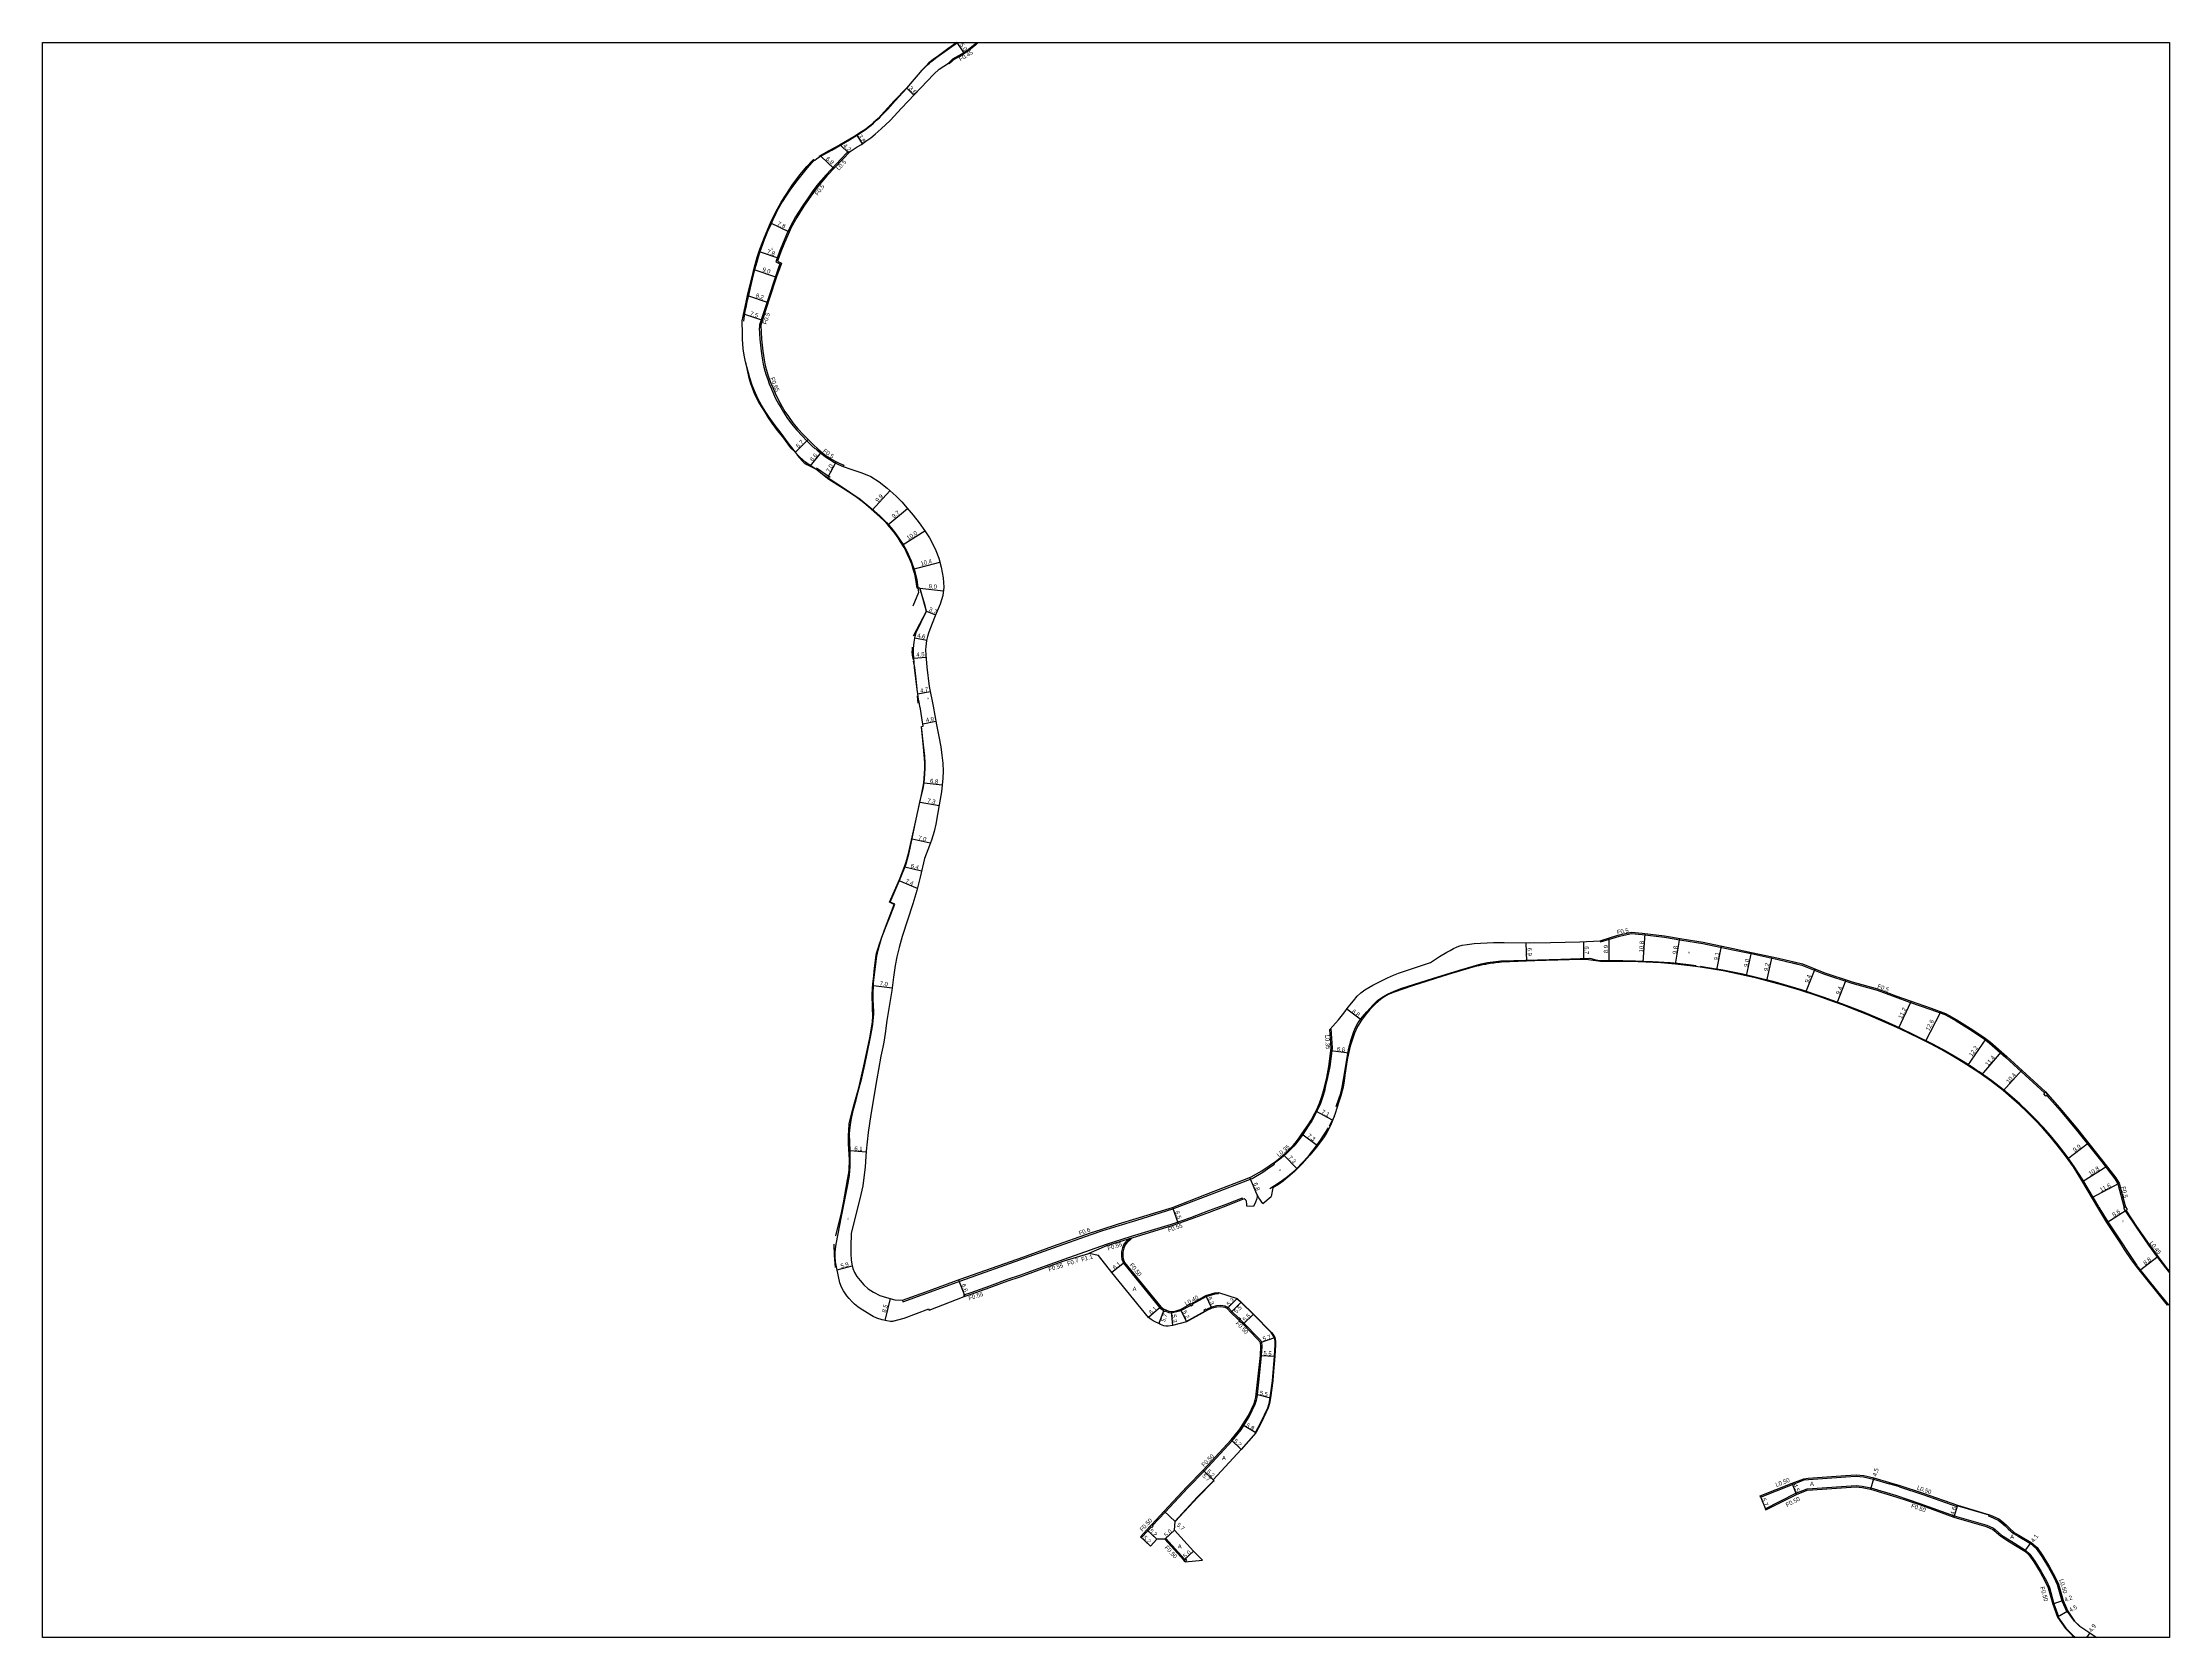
# Model space of a CAD drawing. Header units: metres. Extents: x -24000 to -21600, y -108000 to -105000.
# Drawn here: x -24000 to -23200, y -105600 to -105000 of the extents above; entities that cross this region are included whole.
import ezdxf

# ---------------------------------------------------------------- set-up
doc = ezdxf.new("R2010")
doc.units = ezdxf.units.M
doc.header["$LTSCALE"] = 2.5
for name, color, linetype in [('側溝・桝', 7, 'Continuous'), ('図郭', 7, 'Continuous'), ('幅員', 7, 'Continuous'), ('歩道・分離帯・安全施設', 7, 'Continuous'), ('舗装', 7, 'Continuous'), ('道路', 7, 'Continuous')]:
    doc.layers.add(name, color=color, linetype=linetype)
doc.styles.get("Standard").update_dxf_attribs({"font": ''})
doc.styles.add('YOKO_DECO', font='')
doc.styles.get('Standard').set_extended_font_data('@MS PGothic')
doc.styles.get('YOKO_DECO').set_extended_font_data('MS PGothic')

msp = doc.modelspace()

# ---------------------------------------------------------------- linework, layer by layer
at = {"layer": '側溝・桝'}
for points in [[(-23659.26, -105007.74), (-23658.03, -105006.49), (-23657.55, -105006.18), (-23654.19, -105004.19), (-23651.84, -105002.66), (-23649.25, -105000.53), (-23648.74, -105000)], [(-23696.25, -105040.94), (-23697.49, -105041.54), (-23705.33, -105049.85), (-23707.09, -105051.86)], [(-23706.72, -105052.18), (-23707.09, -105051.86), (-23707.39, -105052.19), (-23708.77, -105053.8), (-23710.46, -105056.15), (-23712.08, -105058.41), (-23714.08, -105061.32), (-23716.73, -105065.59), (-23718.8, -105069.38), (-23720.05, -105071.99), (-23721.43, -105075.17), (-23722.78, -105078.6), (-23724.13, -105082.53), (-23722.68, -105083.22), (-23723.34, -105084.99), (-23724.37, -105087.99), (-23727.13, -105096.43), (-23730.34, -105106.22), (-23730.28, -105107.33), (-23730.4, -105107.34), (-23730.19, -105111.58), (-23729.71, -105116.13), (-23729.49, -105117.83), (-23729.2, -105119.53), (-23728.95, -105120.95), (-23728.69, -105122.09), (-23728.33, -105123.48), (-23727.83, -105125.15), (-23727.25, -105126.76), (-23726.64, -105128.37), (-23725.95, -105130.03), (-23725.03, -105132.15), (-23724.25, -105133.86), (-23723.27, -105135.69), (-23722.36, -105137.36), (-23721.3, -105139.11), (-23720, -105141.07), (-23718.29, -105143.39), (-23716.34, -105145.77), (-23714.27, -105147.99), (-23712.37, -105149.95), (-23710.65, -105151.68), (-23709.41, -105152.83), (-23709.32, -105152.75), (-23708.64, -105153.38), (-23706.94, -105154.77), (-23705.5, -105155.85), (-23703.89, -105156.92), (-23702.39, -105157.8), (-23700.61, -105158.72), (-23698.81, -105159.52)], [(-23414.09, -105337.88), (-23413.95, -105338.34), (-23409.7, -105337.03), (-23406.8, -105336.15), (-23402.33, -105335.21), (-23398.37, -105335.49), (-23389.97, -105336.56), (-23383.38, -105337.62), (-23375.5, -105338.97), (-23364.21, -105341.34), (-23357.37, -105342.75), (-23347.14, -105344.92), (-23338.22, -105347.03), (-23330.1, -105350.3), (-23319.45, -105353.81), (-23309.91, -105356.49), (-23303.12, -105359.05), (-23297.76, -105361.01), (-23289.81, -105363.75), (-23284.44, -105365.68), (-23283.05, -105366.46), (-23280.19, -105368.07), (-23274.17, -105371.81), (-23269.56, -105374.95), (-23267.63, -105376.4), (-23261.51, -105381.77), (-23247.02, -105395.13), (-23246.93, -105395.22)], [(-23515.44, -105370.97), (-23514.97, -105378.29), (-23515.87, -105385.25), (-23516.64, -105389.4), (-23517.38, -105392.53), (-23517.87, -105394.45), (-23518.46, -105396.55), (-23519.36, -105399.15), (-23520.42, -105401.51), (-23521.72, -105404.01), (-23522.57, -105405.59), (-23523.68, -105407.31), (-23526.02, -105410.76), (-23527.03, -105412.22), (-23528.04, -105413.62), (-23529.32, -105415.16), (-23530.55, -105416.49), (-23532.07, -105417.92), (-23534.17, -105419.7), (-23536.1, -105421.24), (-23536.79, -105421.72)], [(-23246.18, -105396.06), (-23240.98, -105401.9), (-23234.95, -105409.1), (-23225.4, -105421.07), (-23220.58, -105427.45), (-23219.36, -105429.32), (-23217.02, -105438.38)], [(-23676.59, -105473.14), (-23676.38, -105473.71), (-23654.64, -105465.85), (-23630.71, -105457.35), (-23619.75, -105453.42), (-23605.57, -105448.42), (-23601.62, -105447.05), (-23595.1, -105445.01), (-23588.46, -105442.99), (-23574.85, -105438.78), (-23559.12, -105432.67), (-23546.66, -105427.97), (-23545.07, -105427.29), (-23541.05, -105424.93), (-23538.32, -105423.13), (-23536.63, -105421.96), (-23536.97, -105421.47)], [(-23548.54, -105435.23), (-23548.74, -105434.7), (-23554.49, -105436.97), (-23561.45, -105439.55), (-23568.26, -105442.08), (-23575.46, -105444.62), (-23590.53, -105449.22), (-23600, -105452.11), (-23615.9, -105457.79), (-23622.93, -105460.28), (-23632.52, -105463.77), (-23637.14, -105465.33), (-23643.88, -105467.82), (-23650.86, -105470.29), (-23653.55, -105471.22), (-23653.36, -105471.76)], [(-23216.62, -105439.5), (-23212.58, -105445.62), (-23207.9, -105452.41), (-23204.82, -105456.6), (-23201.53, -105460.92), (-23200, -105462.86)], [(-23590.27, -105449.73), (-23590.36, -105449.76), (-23599.83, -105452.65), (-23606.41, -105455.6)], [(-23591.17, -105450.07), (-23592.23, -105450.89), (-23592.54, -105451.19), (-23593.25, -105452.06), (-23593.75, -105453.45), (-23594.18, -105454.97), (-23594.21, -105455.22), (-23594.22, -105456.55), (-23594.01, -105457.66), (-23593.46, -105459.13), (-23579.76, -105475.96), (-23578.49, -105476.89), (-23578.36, -105476.97), (-23578.31, -105476.99)], [(-23591.17, -105450.07), (-23590.87, -105450.47)], [(-23567.59, -105474.67), (-23562.33, -105471.79), (-23558.98, -105470.78), (-23557.63, -105470.61)], [(-23557.63, -105470.61), (-23557.67, -105470.21)], [(-23577.62, -105477.24), (-23576.41, -105477.69), (-23575.66, -105477.87), (-23575.46, -105477.88), (-23571.84, -105477.04), (-23568.21, -105475.09)], [(-23550.18, -105479.78), (-23552.71, -105477.36), (-23554.08, -105475.83), (-23554.98, -105475.45), (-23555.23, -105475.38), (-23556.77, -105475.1), (-23556.85, -105475.1), (-23558.39, -105475.19), (-23558.46, -105475.2), (-23560.28, -105475.69), (-23560.35, -105475.72), (-23562.25, -105476.61)], [(-23582.45, -105557.9), (-23577.76, -105552.88), (-23569.23, -105543.7), (-23563.11, -105537.45), (-23552.55, -105526.03), (-23549.22, -105521.92), (-23548.2, -105520.32), (-23545.99, -105516.77), (-23543.86, -105512.2), (-23543.42, -105510.72), (-23543.18, -105509.77), (-23542.96, -105508.6), (-23542.41, -105502.86), (-23541.46, -105493.94), (-23541.28, -105490.54), (-23541.4, -105488.84), (-23542.61, -105487.41), (-23548.04, -105481.84), (-23549.64, -105480.31)], [(-23353.78, -105547.2), (-23341.74, -105542.46), (-23337.43, -105540.76)], [(-23337.43, -105540.76), (-23335.78, -105540.53)], [(-23336.33, -105544.09), (-23334.26, -105543.93)], [(-23335.78, -105540.53), (-23321.78, -105539.57), (-23317.79, -105539.33), (-23315.03, -105539.57), (-23311.29, -105540.4), (-23305.41, -105542.15)], [(-23334.26, -105543.93), (-23321.6, -105543.07), (-23317.84, -105542.84), (-23315.56, -105543.03), (-23312.32, -105543.75), (-23302.73, -105546.59), (-23293.87, -105549.55), (-23280.92, -105554.22), (-23268.72, -105557.73), (-23266.19, -105558.91), (-23265.58, -105559.33), (-23263.14, -105561.46), (-23260.9, -105562.94), (-23258.23, -105564.58), (-23254.11, -105567.15), (-23252.47, -105568.61), (-23250.6, -105571.25), (-23248.21, -105575.22), (-23246.27, -105578.73), (-23245.13, -105581.17), (-23243.44, -105587.32), (-23241.7, -105592.08), (-23242.01, -105592.25), (-23242.15, -105592.32)], [(-23301.56, -105543.29), (-23305.41, -105542.15)], [(-23301.56, -105543.29), (-23292.75, -105546.23), (-23279.92, -105550.76)], [(-23353.78, -105547.2), (-23353.96, -105546.74)], [(-23352.05, -105551.57), (-23340.48, -105545.72), (-23336.33, -105544.09)], [(-23352.05, -105551.57), (-23351.87, -105552.04)], [(-23279.92, -105550.76), (-23279.81, -105550.43), (-23279.76, -105550.29)], [(-23586.66, -105562.43), (-23584.27, -105559.86), (-23582.96, -105558.45)], [(-23267.89, -105554.33), (-23267.79, -105553.99), (-23267.74, -105553.85)], [(-23267.89, -105554.33), (-23267.48, -105554.45), (-23264.45, -105555.86), (-23263.37, -105556.6), (-23261.82, -105558.05)], [(-23261.82, -105558.05), (-23260.67, -105559.11), (-23258.71, -105560.91), (-23256.85, -105561.95), (-23252.25, -105564.68), (-23250.14, -105566.53), (-23248.01, -105569.55), (-23245.53, -105573.67), (-23243.51, -105577.32), (-23242.23, -105580.08), (-23240.44, -105586.22), (-23238.65, -105590.38), (-23238.34, -105590.21), (-23238.21, -105590.14)], [(-23587.03, -105562.09), (-23586.66, -105562.43)], [(-23577.47, -105562.72), (-23577.83, -105563.07)], [(-23570.35, -105570.63), (-23570.35, -105570.63), (-23577.47, -105562.72)]]:
    msp.add_lwpolyline(points, dxfattribs=at)
for points in [[(-23245.82, -105395.74), (-23246.5, -105396.34), (-23247.25, -105395.5), (-23246.57, -105394.9)], [(-23215.78, -105438.95), (-23216.41, -105437.98), (-23217.26, -105438.53), (-23216.62, -105439.5)], [(-23578.15, -105476.51), (-23577.46, -105476.77), (-23577.62, -105477.24), (-23577.7, -105477.47), (-23578.39, -105477.22), (-23578.31, -105476.99)], [(-23568.43, -105474.64), (-23567.76, -105474.31), (-23567.59, -105474.67), (-23567.43, -105474.99), (-23568.1, -105475.31), (-23568.21, -105475.09)], [(-23563.03, -105476.71), (-23562.36, -105476.39), (-23562.25, -105476.61), (-23562.04, -105477.06), (-23562.71, -105477.39)], [(-23550.01, -105479.61), (-23549.47, -105480.12), (-23549.64, -105480.31), (-23549.99, -105480.67), (-23550.53, -105480.15), (-23550.18, -105479.78)], [(-23582.82, -105557.56), (-23582.45, -105557.9), (-23582.27, -105558.07), (-23582.78, -105558.62), (-23582.96, -105558.45), (-23583.33, -105558.11)], [(-23570.16, -105570.46), (-23569.66, -105571.03), (-23570.23, -105571.52), (-23570.72, -105570.96), (-23570.35, -105570.63)]]:
    msp.add_lwpolyline(points, close=True, dxfattribs=at)
at = {"layer": '図郭'}
msp.add_lwpolyline([(-24000, -105000), (-23200, -105000), (-23200, -105600), (-24000, -105600)], close=True, dxfattribs=at)
at = {"layer": '幅員'}
for points in [[(-23656.07, -105000), (-23653.35, -105004.17)], [(-23674.88, -105017.23), (-23672.24, -105019.75)], [(-23699.88, -105038.62), (-23696.8, -105041.53)], [(-23693.72, -105034.88), (-23691.71, -105038.12)], [(-23707.28, -105042.74), (-23702.34, -105047.4)], [(-23726.21, -105067.88), (-23719.16, -105071.26)], [(-23730.45, -105078.55), (-23723.11, -105081.07)], [(-23732.45, -105085.34), (-23723.92, -105088.26)], [(-23734.81, -105095.22), (-23727.03, -105097.77)], [(-23736.32, -105102.09), (-23729.21, -105104.42)], [(-23716.76, -105154.1), (-23712.04, -105149.38)], [(-23711.15, -105159.21), (-23706.97, -105154.08)], [(-23704.75, -105163.92), (-23701.52, -105157.68)], [(-23687.91, -105175.95), (-23681.25, -105168.59)], [(-23682.12, -105181.47), (-23674.7, -105175.27)], [(-23676.31, -105188.87), (-23668.08, -105183.67)], [(-23672.49, -105198.14), (-23662.49, -105195.42)], [(-23670.08, -105205.3), (-23661.12, -105206.3)], [(-23667.54, -105213.87), (-23664.12, -105215.35)], [(-23671.94, -105223.99), (-23667.43, -105224.77)], [(-23672.25, -105231.54), (-23667.74, -105231.24)], [(-23670.79, -105245.07), (-23666.16, -105244.15)], [(-23668.86, -105256.25), (-23664, -105255.33)], [(-23668.42, -105278.55), (-23661.64, -105279.24)], [(-23669.95, -105285.79), (-23662.77, -105287.08)], [(-23666.08, -105301.19), (-23672.96, -105299.73)], [(-23675.62, -105310.14), (-23669.35, -105311.61)], [(-23670.95, -105318.28), (-23677.79, -105315.37)], [(-23398, -105345.94), (-23397.15, -105335.15)], [(-23442.11, -105338.7), (-23441.82, -105345.62)], [(-23420.45, -105338.24), (-23420.35, -105344.91)], [(-23410.87, -105336.88), (-23410.93, -105345.75)], [(-23385.76, -105346.68), (-23384.2, -105336.99)], [(-23370.3, -105348.83), (-23368.43, -105339.96)], [(-23359.07, -105351.11), (-23357.2, -105342.28)], [(-23351.41, -105352.97), (-23349.49, -105343.92)], [(-23336.82, -105357.23), (-23333.3, -105348.49)], [(-23687.48, -105354.77), (-23680.49, -105355.67)], [(-23325, -105361.31), (-23321.57, -105352.59)], [(-23503.95, -105367.79), (-23509.43, -105363.7)], [(-23301.87, -105370.85), (-23297.12, -105360.72)], [(-23291.73, -105375.79), (-23286.01, -105364.6)], [(-23275.85, -105384.84), (-23268.98, -105374.75)], [(-23508.7, -105380.13), (-23515.44, -105379.27)], [(-23270.54, -105388.31), (-23263.21, -105379.63)], [(-23262.51, -105394.37), (-23255.54, -105386.61)], [(-23514.77, -105405.34), (-23521.1, -105402.06)], [(-23526.3, -105410.56), (-23520.42, -105414.94)], [(-23238.31, -105419.92), (-23230.5, -105413.9)], [(-23696.27, -105416.85), (-23690.21, -105417.32)], [(-23533.21, -105418.43), (-23528.13, -105423.7)], [(-23232.68, -105428.47), (-23223.6, -105422.64)], [(-23543.21, -105433.2), (-23545.9, -105426.98)], [(-23229.1, -105434.54), (-23218.91, -105429.12)], [(-23575.05, -105438.2), (-23572.89, -105444.32)], [(-23223.52, -105443.86), (-23216.26, -105439.26)], [(-23701.14, -105461.76), (-23695.47, -105460.19)], [(-23593.02, -105458.88), (-23597.78, -105462.69)], [(-23211.28, -105461.93), (-23204.28, -105456.59)], [(-23655.49, -105465.5), (-23653.11, -105471.66)], [(-23560.16, -105476.18), (-23562.48, -105471.41)], [(-23683.12, -105480.77), (-23681.07, -105472.51)], [(-23579.41, -105475.6), (-23584, -105479.62)], [(-23578.15, -105476.51), (-23580.08, -105481.87)], [(-23575.49, -105477.38), (-23574.95, -105482.65)], [(-23572.04, -105476.59), (-23569.73, -105481.24)], [(-23550.65, -105472.49), (-23554.38, -105476.25)], [(-23549.19, -105473.81), (-23553.07, -105477.71)], [(-23548.39, -105482.2), (-23544.46, -105478.36)], [(-23541.88, -105489.04), (-23536.49, -105487.19)], [(-23541.95, -105493.9), (-23536.46, -105494.2)], [(-23543.46, -105508.53), (-23538.11, -105509.79)], [(-23549.12, -105529.24), (-23552.93, -105525.71)], [(-23543.63, -105523.01), (-23548.62, -105520.05)], [(-23563.48, -105537.11), (-23559.69, -105540.67)], [(-23563.48, -105537.11), (-23559.33, -105541.02)], [(-23340.28, -105546.18), (-23341.93, -105541.99)], [(-23311.16, -105539.92), (-23312.44, -105544.23)], [(-23353.96, -105546.74), (-23351.87, -105552.04)], [(-23279.76, -105550.29), (-23281.07, -105554.7)], [(-23580.83, -105563.06), (-23584.64, -105559.52)], [(-23573.96, -105556.43), (-23578.12, -105552.54)], [(-23574.21, -105559.62), (-23577.83, -105563.07)], [(-23583.23, -105565.64), (-23587.03, -105562.09)], [(-23570.72, -105570.96), (-23567.04, -105567.58)], [(-23254.41, -105567.55), (-23251.96, -105564.27)], [(-23239.97, -105586.05), (-23243.92, -105587.47)], [(-23238.21, -105590.14), (-23242.15, -105592.32)], [(-23229.92, -105598.25), (-23231.2, -105600)]]:
    msp.add_lwpolyline(points, dxfattribs=at)
at = {"layer": '歩道・分離帯・安全施設'}
for points in [[(-23656.07, -105000), (-23659.53, -105002.38), (-23663, -105004.95), (-23664.46, -105006.01), (-23666.6, -105007.68), (-23667.76, -105008.85), (-23668.78, -105009.87), (-23669.94, -105011.2), (-23672.85, -105014.68), (-23674.87, -105016.98), (-23679.62, -105021.97), (-23685.71, -105028.54), (-23687.39, -105030.13), (-23688.77, -105031.3), (-23690.39, -105032.54), (-23691.91, -105033.62), (-23694.87, -105035.49), (-23700.29, -105038.64), (-23704.28, -105040.79), (-23708.06, -105042.82)], [(-23709.73, -105044.12), (-23712.36, -105047.1), (-23715.88, -105051.47), (-23718.68, -105055.18), (-23720.2, -105057.46), (-23721.8, -105059.97), (-23723.25, -105062.56), (-23724.14, -105064.3), (-23725.28, -105066.68), (-23726.11, -105068.49), (-23727.27, -105071.07), (-23728.55, -105074.24), (-23729.72, -105077.42), (-23730.29, -105079.11), (-23730.86, -105080.78), (-23731.38, -105082.58), (-23732.18, -105085.47), (-23732.58, -105086.95), (-23733.45, -105090.6), (-23733.82, -105092.34), (-23734.62, -105095.7), (-23735.05, -105097.6), (-23735.49, -105099.66), (-23735.82, -105101.16), (-23736.09, -105102.69), (-23736.36, -105104.79)], [(-23735.61, -105120.29), (-23734.43, -105125.67), (-23733.67, -105128.33), (-23732.38, -105131.87), (-23731.63, -105133.58), (-23730.64, -105135.48), (-23728.34, -105139), (-23727.09, -105141.24), (-23725.74, -105143.2), (-23723.65, -105145.98), (-23721.74, -105148.32), (-23718.7, -105152.51), (-23717.46, -105153.59)], [(-23716.21, -105155.29), (-23714.39, -105157.28), (-23713.49, -105158.06), (-23712.51, -105158.8), (-23709.31, -105160.42)], [(-23708.85, -105159.97), (-23706.84, -105161.38), (-23703.77, -105163.45)], [(-23706.22, -105162.6), (-23699.15, -105167.22), (-23692.44, -105171.75), (-23688.08, -105175.37), (-23685.11, -105178.06), (-23682.53, -105180.62), (-23680.79, -105182.52), (-23678.99, -105184.77), (-23676.31, -105188.87), (-23675.14, -105190.87), (-23674.38, -105192.42), (-23673.25, -105195), (-23672.04, -105198.56), (-23671.65, -105199.98), (-23671.21, -105202.04), (-23670.6, -105206.16), (-23670.52, -105206.95), (-23672.65, -105212.05)], [(-23670.08, -105205.3), (-23667.64, -105213.86)], [(-23667.67, -105214.05), (-23672.51, -105223.36)], [(-23672.85, -105227.41), (-23672.96, -105228.28), (-23672.97, -105229.34), (-23672.91, -105230.37), (-23672.74, -105231.24), (-23672.49, -105232.17)], [(-23672.52, -105232.73), (-23672.07, -105235.13), (-23671.69, -105238.33), (-23671.13, -105243.16)], [(-23671.05, -105245.76), (-23670.78, -105248.55)], [(-23701.56, -105448.96), (-23700.5, -105444.29), (-23699.55, -105440.91), (-23698.71, -105436.54), (-23697.26, -105427.81), (-23696.72, -105425.25), (-23696.6, -105424.05), (-23696.53, -105420.35), (-23696.9, -105414.22), (-23696.91, -105410.87), (-23696.78, -105409.43), (-23696.55, -105406.81), (-23695.7, -105403.09), (-23694.68, -105399.36), (-23693.25, -105394.12), (-23692.61, -105391.57), (-23691.14, -105384.9), (-23688.88, -105374.44), (-23688.31, -105371.44), (-23687.88, -105368.48), (-23687.72, -105366.11), (-23687.8, -105363.25), (-23687.97, -105358.01), (-23687.76, -105354.16), (-23687.36, -105351.23), (-23687.15, -105349.24), (-23686.63, -105344.15), (-23686.27, -105342.63), (-23685.82, -105341.12), (-23685.14, -105339.06), (-23682.88, -105332.76), (-23679.69, -105324.25), (-23681.38, -105323.39), (-23677.68, -105314.89), (-23675.89, -105310.38), (-23675.17, -105308.17), (-23674.28, -105305.06), (-23672.41, -105296.73), (-23669.55, -105283.68), (-23668.79, -105279.91), (-23668.54, -105278.34), (-23668.38, -105276.92), (-23668.16, -105273.1), (-23668.2, -105270.9), (-23668.63, -105265.1), (-23669.41, -105257.54)], [(-23513.4, -105400.24), (-23512.27, -105396.95), (-23511.73, -105395.2), (-23511.21, -105392.93), (-23510.66, -105390.14), (-23510.32, -105387.96), (-23508.81, -105378.84), (-23507.78, -105374.99), (-23506.78, -105372.08), (-23505.98, -105370.32), (-23505.09, -105368.63), (-23503.65, -105366.61), (-23501.91, -105364.61), (-23499.51, -105361.98), (-23497.84, -105360.43), (-23495.87, -105358.99), (-23494.16, -105357.96), (-23491.67, -105356.89), (-23488.77, -105355.78), (-23476.77, -105351.93), (-23467.01, -105348.98), (-23458.95, -105346.63), (-23456.54, -105346.08), (-23453.43, -105345.66), (-23451.53, -105345.5), (-23446.55, -105345.31), (-23428.92, -105344.84), (-23418.02, -105344.51), (-23415.79, -105345.04), (-23414.21, -105345.29), (-23413.1, -105345.34), (-23405.64, -105345.28), (-23400.84, -105345.4), (-23394.39, -105345.72), (-23387.86, -105346.11), (-23384.98, -105346.35), (-23380.86, -105346.82), (-23378.06, -105347.19)], [(-23376.43, -105347.46), (-23374.34, -105347.79), (-23367.99, -105348.87), (-23360.42, -105350.38), (-23349.22, -105353.14), (-23338.53, -105356.3), (-23330.43, -105358.94), (-23323.37, -105361.47), (-23315.47, -105364.55), (-23308.25, -105367.58), (-23301.66, -105370.51), (-23289.08, -105376.71), (-23285.39, -105378.7), (-23281.65, -105380.8), (-23277.63, -105383.24), (-23274.25, -105385.39), (-23271.56, -105387.19)], [(-23340.09, -105346.74), (-23344.21, -105345.77)], [(-23226.62, -105437.95), (-23232.61, -105427.89), (-23235.84, -105422.77), (-23238.83, -105418.58), (-23241.91, -105414.62), (-23244.77, -105411.19), (-23247.47, -105408.01), (-23250.41, -105404.99), (-23253.24, -105402.17), (-23256.31, -105399.24), (-23259.2, -105396.71), (-23262.39, -105394.01), (-23266.78, -105390.59), (-23271.56, -105387.19)], [(-23515.99, -105407.49), (-23513.98, -105403.72)], [(-23538.36, -105431.15), (-23534.52, -105428.62), (-23531.78, -105426.56), (-23528.89, -105424.15), (-23525.57, -105420.87), (-23523.49, -105418.48), (-23521.19, -105415.59), (-23519.31, -105412.96), (-23516.25, -105408.24)], [(-23226.62, -105437.95), (-23225.76, -105439.39), (-23223.23, -105443.67), (-23218.67, -105450.47), (-23215.33, -105455.55), (-23212.26, -105460.02)], [(-23702.41, -105452.09), (-23702.28, -105456.27), (-23701.89, -105460.83)], [(-23212.21, -105460.17), (-23204.47, -105469.8), (-23200.47, -105474.79)], [(-23569.79, -105481.11), (-23562.77, -105477.25)], [(-23543.63, -105523.01), (-23543.76, -105522.93), (-23541.81, -105519.19), (-23539.16, -105513.59), (-23538.67, -105511.93), (-23538.26, -105509.77), (-23537.39, -105503.43), (-23536.61, -105494.19), (-23536.4, -105489.89), (-23536.4, -105488.51), (-23536.64, -105487.24), (-23537.32, -105486.02), (-23537.82, -105485.32), (-23544.56, -105478.46), (-23549.29, -105473.92), (-23550.75, -105472.59), (-23550.65, -105472.49)], [(-23680.96, -105481.08), (-23676.41, -105480.01)], [(-23573.96, -105556.43), (-23574.07, -105556.32), (-23565.55, -105547.15), (-23559.44, -105540.91)], [(-23267.79, -105553.99), (-23279.81, -105550.43)], [(-23227.61, -105600), (-23230, -105598.37), (-23233.76, -105595.92), (-23235.78, -105593.92), (-23238.34, -105590.21)], [(-23242.01, -105592.25), (-23238.98, -105596.54), (-23236.53, -105599), (-23235.3, -105600)]]:
    msp.add_lwpolyline(points, dxfattribs=at)
at = {"layer": '道路'}
for points in [[(-23668.71, -105257.16), (-23669.22, -105254.08), (-23669.5, -105252.45), (-23669.82, -105250.68), (-23669.99, -105249.78), (-23670.16, -105248.88), (-23670.29, -105248.06), (-23670.47, -105246.99), (-23670.79, -105245.07), (-23671.04, -105243.43), (-23672.01, -105235.11), (-23672.37, -105229.77), (-23672.38, -105228.26), (-23672.3, -105226.72), (-23672.19, -105225.58), (-23671.83, -105223.27), (-23671.44, -105222), (-23667.54, -105213.87), (-23668.07, -105211.84), (-23670.06, -105205.24), (-23670.98, -105205.32), (-23671.57, -105202), (-23671.94, -105200.01), (-23672.49, -105198.14), (-23673.08, -105196.26), (-23673.82, -105194.45), (-23674.62, -105192.57), (-23675.15, -105191.47), (-23675.95, -105190.02), (-23677.28, -105187.78), (-23678.22, -105186.34), (-23679.48, -105184.61), (-23680.59, -105183.17), (-23682.12, -105181.47), (-23683.37, -105180.1), (-23684.93, -105178.61), (-23689.48, -105174.55), (-23691.1, -105173.16), (-23692.73, -105171.89), (-23694.25, -105170.78), (-23698.81, -105167.81), (-23704.19, -105164.35), (-23709.19, -105160.48), (-23711.61, -105158.92), (-23713, -105157.86), (-23715.21, -105155.93), (-23716.02, -105155.05), (-23716.76, -105154.1), (-23719.51, -105150.58), (-23722.24, -105146.96), (-23724.47, -105144.01), (-23726.68, -105140.92), (-23728.2, -105138.63), (-23729.61, -105136.37), (-23730.8, -105134.1), (-23731.86, -105131.86), (-23733.05, -105128.95), (-23733.99, -105126.16), (-23734.52, -105124.28), (-23735.1, -105122.03), (-23735.57, -105120.13), (-23736.06, -105117.58), (-23736.42, -105115.21), (-23736.76, -105111.58), (-23736.78, -105109.61), (-23736.79, -105104.74), (-23736.48, -105102.95), (-23736.03, -105100.56), (-23735.21, -105097), (-23734.67, -105094.59), (-23734.1, -105092.08), (-23733.22, -105088.57), (-23732.72, -105086.46), (-23732.33, -105084.86), (-23731.18, -105080.73), (-23730.17, -105077.74), (-23728.46, -105073.22), (-23726.21, -105067.88), (-23724.32, -105063.89), (-23722.22, -105060.1), (-23720.35, -105057.13), (-23718.04, -105053.72), (-23715.11, -105049.81), (-23712.5, -105046.66), (-23710.69, -105044.65), (-23709.99, -105043.94), (-23709.67, -105044.33), (-23708.78, -105043.6), (-23707.72, -105042.97), (-23703.07, -105040.52), (-23696.52, -105036.62), (-23692.47, -105034.1), (-23690.98, -105033.12), (-23690.1, -105032.5), (-23689.28, -105031.85), (-23688.51, -105031.21), (-23687.51, -105030.33), (-23686.29, -105029.26), (-23685.23, -105028.27), (-23684.31, -105027.34), (-23681.94, -105024.88), (-23679.32, -105021.98), (-23674.88, -105017.23), (-23670.52, -105012.07), (-23669.11, -105010.41), (-23668.18, -105009.43), (-23667.09, -105008.43), (-23666.41, -105007.81), (-23665.84, -105007.3), (-23664.88, -105006.56), (-23663.57, -105005.53), (-23655.83, -105000)], [(-23648.13, -105000), (-23648.94, -105000.85), (-23651.58, -105003.02), (-23653.96, -105004.57), (-23657.31, -105006.56), (-23657.75, -105006.84), (-23658.94, -105008.05), (-23659.26, -105007.74)], [(-23696.25, -105040.94), (-23695.08, -105040.23), (-23693.55, -105039.27), (-23692, -105038.3), (-23690.3, -105037.13), (-23688.47, -105035.85), (-23686.86, -105034.51), (-23684.55, -105032.45), (-23681.22, -105029.3), (-23676.95, -105024.7), (-23664.7, -105011.84), (-23662.72, -105009.99), (-23659.26, -105007.74)], [(-23696.25, -105040.94), (-23704.96, -105050.18), (-23707.02, -105052.52), (-23708.39, -105054.11), (-23710.06, -105056.43), (-23711.68, -105058.69), (-23713.67, -105061.59), (-23716.31, -105065.84), (-23718.36, -105069.6), (-23719.6, -105072.19), (-23720.97, -105075.36), (-23722.32, -105078.77), (-23723.52, -105082.26), (-23722.04, -105082.95), (-23722.86, -105085.16), (-23723.88, -105088.15), (-23726.64, -105096.59), (-23729.85, -105106.38), (-23729.56, -105111.53), (-23729.08, -105116.06), (-23728.86, -105117.73), (-23728.58, -105119.42), (-23728.33, -105120.83), (-23728.08, -105121.94), (-23727.72, -105123.3), (-23727.22, -105124.95), (-23726.66, -105126.55), (-23726.05, -105128.14), (-23725.37, -105129.78), (-23724.45, -105131.89), (-23723.68, -105133.58), (-23722.72, -105135.39), (-23721.81, -105137.04), (-23720.76, -105138.77), (-23719.48, -105140.71), (-23717.79, -105143.01), (-23715.86, -105145.35), (-23713.81, -105147.55), (-23711.92, -105149.51), (-23710.2, -105151.22), (-23708.31, -105152.99), (-23706.62, -105154.37), (-23705.21, -105155.43), (-23703.62, -105156.49), (-23702.14, -105157.36), (-23700.39, -105158.26), (-23698.61, -105159.05), (-23698.81, -105159.52), (-23695.94, -105160.46), (-23691.83, -105161.83), (-23688.41, -105163.31), (-23685.33, -105165.2), (-23682.27, -105167.67), (-23678.91, -105170.71), (-23676.75, -105172.82), (-23674.8, -105175.15), (-23672.55, -105177.85), (-23670.23, -105180.67), (-23668.08, -105183.67), (-23666.37, -105186.34), (-23665.13, -105188.69), (-23663.99, -105191.13), (-23662.88, -105194.01), (-23661.97, -105197.34), (-23661.28, -105201.41), (-23660.96, -105204.83), (-23661.31, -105208.07), (-23662.35, -105211.26), (-23664.24, -105215.63), (-23666.26, -105220.87), (-23666.76, -105222.2), (-23667.14, -105223.5), (-23667.46, -105224.96), (-23667.67, -105226.14), (-23667.77, -105227.18), (-23667.86, -105228.44), (-23667.79, -105230.42), (-23667.69, -105231.9), (-23667.39, -105235), (-23666.54, -105242.23), (-23665.07, -105249.63), (-23663.74, -105256.68), (-23662.88, -105261.1), (-23662.12, -105265.01), (-23661.7, -105268.12), (-23661.37, -105271.12), (-23661.29, -105274.11), (-23661.39, -105276.74), (-23661.91, -105281.83), (-23662.72, -105286.81), (-23664.03, -105294.09), (-23664.66, -105296.8), (-23665.67, -105300.1), (-23666.42, -105302.09), (-23668.27, -105307.02), (-23669.91, -105313.98), (-23671.14, -105319.06), (-23672.68, -105324.04), (-23674.69, -105330.11), (-23676.67, -105336.31), (-23677.77, -105340.45), (-23678.71, -105343.96), (-23679.28, -105347.17), (-23679.96, -105351.59), (-23680.61, -105356.63), (-23682.47, -105367.96), (-23683.12, -105372.74), (-23683.62, -105376.03), (-23683.98, -105377.94), (-23684.63, -105381.26), (-23685.58, -105386.36), (-23686.2, -105389.82), (-23688.47, -105403.23), (-23689.49, -105409.98), (-23690.19, -105417.02), (-23690.64, -105422.89), (-23691.47, -105430.13), (-23692.62, -105434.99), (-23695.79, -105447.95), (-23696.01, -105453.02), (-23695.99, -105455.68), (-23695.9, -105457.91), (-23695.63, -105459.61), (-23695.21, -105461.14), (-23694.59, -105462.69), (-23693.68, -105464.19), (-23692.52, -105465.77), (-23691.1, -105467.33), (-23689.42, -105468.84), (-23687.49, -105470.1), (-23685.03, -105471.33), (-23682.59, -105472.13), (-23679.39, -105472.93), (-23676.59, -105473.14)], [(-23681.5, -105329.61), (-23679.48, -105324.13), (-23681.2, -105323.4), (-23677.46, -105314.6), (-23676.44, -105312.16), (-23675.71, -105310.38), (-23675.2, -105309), (-23674.64, -105307.13), (-23674.2, -105305.39), (-23673.66, -105303.02), (-23671.73, -105293.95), (-23669.71, -105284.69), (-23668.81, -105280.71), (-23668.42, -105278.55), (-23668.23, -105276.87), (-23668.12, -105275.18), (-23668.05, -105272.99), (-23668.06, -105271.09), (-23668.2, -105268.44), (-23668.64, -105264.14), (-23669.42, -105257.29), (-23668.71, -105257.16)], [(-23666.72, -105476.44), (-23676.01, -105480.03), (-23680.32, -105481.09), (-23681.05, -105481.12), (-23682.45, -105480.92), (-23684.17, -105480.54), (-23686.19, -105479.94), (-23687.59, -105479.21), (-23688.78, -105478.53), (-23690.87, -105477.3), (-23692.14, -105476.44), (-23693.3, -105475.63), (-23694.56, -105474.6), (-23695.51, -105473.68), (-23696.59, -105472.52), (-23697.51, -105471.42), (-23698.74, -105469.66), (-23699.48, -105468.24), (-23700.11, -105466.58), (-23701.25, -105461.2), (-23701.7, -105458.67), (-23701.93, -105456.64), (-23701.9, -105455.09), (-23701.63, -105452.75), (-23701.41, -105451.47), (-23699.6, -105442.21), (-23697.1, -105429.67), (-23696.51, -105426.27), (-23696.3, -105424.45), (-23696.2, -105422.89), (-23696.17, -105420.9), (-23696.22, -105418.71), (-23696.26, -105417.21), (-23696.33, -105413.56), (-23696.44, -105410.73), (-23696.36, -105408.98), (-23696.15, -105407.12), (-23695.85, -105405.45), (-23695.05, -105401.74), (-23693.97, -105397.75), (-23693.16, -105394.67), (-23691.89, -105389.58), (-23690.74, -105384.53), (-23688.68, -105374.76), (-23687.99, -105370.92), (-23687.74, -105369.33), (-23687.57, -105367.87), (-23687.46, -105366.79), (-23687.38, -105365.44), (-23687.37, -105364.1), (-23687.43, -105362.81), (-23687.51, -105361.71), (-23687.56, -105360.66), (-23687.57, -105360), (-23687.61, -105358.27), (-23687.58, -105356.87), (-23687.5, -105355.56), (-23687.48, -105354.77), (-23687.4, -105353.76), (-23686.88, -105348.62), (-23686.16, -105343.76), (-23685.65, -105341.45), (-23685.05, -105339.13), (-23684.27, -105336.6), (-23681.95, -105330.53), (-23681.5, -105329.61)], [(-23414.09, -105337.88), (-23409.84, -105336.56), (-23406.93, -105335.68), (-23402.37, -105334.71), (-23398.32, -105335), (-23389.91, -105336.07)], [(-23536.29, -105421), (-23534.39, -105419.43), (-23532.3, -105417.66), (-23530.8, -105416.24), (-23529.58, -105414.94), (-23528.31, -105413.41), (-23527.31, -105412.02), (-23526.3, -105410.56), (-23523.97, -105407.12), (-23522.87, -105405.41), (-23522.02, -105403.84), (-23520.73, -105401.36), (-23519.68, -105399.03), (-23518.79, -105396.44), (-23518.21, -105394.37), (-23517.72, -105392.44), (-23516.98, -105389.33), (-23516.21, -105385.19), (-23515.32, -105378.28), (-23515.76, -105371.35), (-23514.66, -105370.07), (-23512.6, -105367.69), (-23510.53, -105365.18), (-23508.86, -105362.93), (-23506.93, -105360.56), (-23505.47, -105358.81), (-23504.17, -105357.52), (-23502.65, -105356.34), (-23499.59, -105354.63), (-23496.65, -105353.16), (-23494.11, -105351.84), (-23491.81, -105350.81), (-23489.93, -105350.12), (-23477.95, -105346.05), (-23474.56, -105343.88), (-23471.76, -105342.16), (-23470.61, -105341.54), (-23469.29, -105340.85), (-23468.13, -105340.29), (-23467.25, -105339.94), (-23465.98, -105339.6), (-23464.2, -105339.27), (-23461.46, -105338.94), (-23454.3, -105338.52), (-23450.2, -105338.59), (-23440.83, -105338.72), (-23432.87, -105338.6), (-23421.81, -105338.31), (-23414.09, -105337.88)], [(-23389.91, -105336.07), (-23383.3, -105337.14), (-23375.41, -105338.49), (-23364.11, -105340.87), (-23357.27, -105342.27), (-23347.04, -105344.44), (-23338.07, -105346.57), (-23329.94, -105349.84), (-23319.31, -105353.34), (-23309.76, -105356.03), (-23302.95, -105358.59), (-23297.59, -105360.55), (-23289.64, -105363.29), (-23284.24, -105365.24), (-23282.81, -105366.04), (-23279.95, -105367.65), (-23273.9, -105371.4), (-23269.27, -105374.55), (-23267.31, -105376.03)], [(-23414.02, -105345.76), (-23418.49, -105345.06), (-23419.6, -105344.9), (-23422.86, -105344.95), (-23425.79, -105345.11), (-23438.75, -105345.49), (-23451.29, -105346.01), (-23452.11, -105346.07), (-23452.71, -105346.13), (-23453.52, -105346.22), (-23454.16, -105346.29), (-23454.82, -105346.38), (-23455.52, -105346.48), (-23456.17, -105346.58), (-23456.82, -105346.69), (-23457.31, -105346.78), (-23457.75, -105346.86), (-23458.91, -105347.1), (-23459.82, -105347.32), (-23461.09, -105347.61), (-23471.34, -105350.55), (-23484.3, -105354.69), (-23489.13, -105356.34), (-23490.89, -105356.95), (-23491.99, -105357.34), (-23492.91, -105357.73), (-23493.86, -105358.18), (-23495.7, -105359.23), (-23497.39, -105360.47), (-23499.07, -105361.97), (-23500.76, -105363.74), (-23502.52, -105365.95), (-23503.95, -105367.79), (-23505.44, -105370.15), (-23506.57, -105372.61), (-23507.25, -105374.88), (-23507.98, -105377.23), (-23508.49, -105379.14), (-23509.26, -105382.74), (-23510.12, -105388.47), (-23510.43, -105390.57), (-23510.84, -105392.96), (-23511.64, -105396.23), (-23512.5, -105398.82), (-23513.04, -105400.54), (-23513.99, -105403.32), (-23514.61, -105404.92), (-23515.31, -105406.76), (-23516.08, -105408.42), (-23516.91, -105409.99), (-23517.97, -105411.65), (-23520.84, -105415.5), (-23523.37, -105418.56), (-23526.24, -105421.88), (-23529.12, -105424.65), (-23531.62, -105426.89), (-23533.38, -105428.35), (-23535.18, -105429.62), (-23537.21, -105430.89), (-23537.84, -105434.11)], [(-23391.28, -105346.26), (-23402.74, -105345.71), (-23414.02, -105345.76)], [(-23271.74, -105387.45), (-23274.41, -105385.76), (-23277.6, -105383.72), (-23279.84, -105382.37), (-23282.37, -105380.86), (-23285.84, -105378.87), (-23289.92, -105376.69), (-23294.15, -105374.58), (-23297.57, -105372.98), (-23301.2, -105371.15), (-23304.49, -105369.64), (-23313.42, -105365.81), (-23318.61, -105363.74), (-23323.01, -105362.03), (-23328.03, -105360.22), (-23332.15, -105358.75), (-23339.09, -105356.49), (-23345.44, -105354.55), (-23355.22, -105351.95), (-23367.83, -105349.2), (-23375.68, -105348), (-23378.29, -105347.6), (-23385.76, -105346.68), (-23391.28, -105346.26)], [(-23267.31, -105376.03), (-23261.19, -105381.4), (-23246.67, -105394.78), (-23240.61, -105401.58), (-23234.57, -105408.79), (-23225.01, -105420.77), (-23220.18, -105427.15)], [(-23226.96, -105438.19), (-23232.91, -105428.07), (-23236.13, -105422.97), (-23239.12, -105418.79), (-23242.18, -105414.84), (-23245.03, -105411.42), (-23247.73, -105408.25), (-23250.66, -105405.24), (-23253.48, -105402.42), (-23256.55, -105399.5), (-23259.43, -105396.98), (-23262.61, -105394.28), (-23266.99, -105390.87), (-23271.74, -105387.45)], [(-23676.59, -105473.14), (-23667.82, -105469.97), (-23654.85, -105465.27), (-23630.92, -105456.77), (-23619.95, -105452.84), (-23605.77, -105447.84), (-23601.81, -105446.47), (-23595.28, -105444.43), (-23588.64, -105442.41), (-23575.05, -105438.2), (-23559.34, -105432.09), (-23546.89, -105427.4), (-23545.35, -105426.74), (-23541.37, -105424.41), (-23538.66, -105422.62), (-23536.29, -105421)], [(-23220.18, -105427.15), (-23218.91, -105429.12), (-23216.59, -105438.09)], [(-23547.02, -105437.78), (-23547.04, -105436.82), (-23547.13, -105436.14), (-23547.2, -105435.86), (-23547.29, -105435.64), (-23547.37, -105435.5), (-23547.45, -105435.4), (-23547.6, -105435.26), (-23547.77, -105435.14), (-23547.93, -105435.03), (-23547.98, -105435.02), (-23548.02, -105435.03), (-23554.28, -105437.5), (-23561.25, -105440.08), (-23568.06, -105442.62), (-23575.29, -105445.16), (-23590.27, -105449.73), (-23590.87, -105450.47)], [(-23544.52, -105437.9), (-23547.02, -105437.78)], [(-23541.04, -105436.75), (-23542.54, -105434.65), (-23543.21, -105433.2), (-23543.18, -105434.24), (-23543.38, -105435.2), (-23543.76, -105436.27), (-23544.52, -105437.9)], [(-23541.04, -105436.75), (-23537.84, -105434.11)], [(-23200.72, -105475.04), (-23212.46, -105460.47), (-23214.26, -105457.97), (-23216.88, -105454.04), (-23218.29, -105451.81), (-23223.53, -105443.86), (-23226.96, -105438.19)], [(-23200, -105462.16), (-23201.18, -105460.65), (-23204.47, -105456.34), (-23207.54, -105452.16), (-23212.21, -105445.38), (-23216.26, -105439.26), (-23215.78, -105438.95), (-23216.41, -105437.98), (-23216.59, -105438.09)], [(-23666.72, -105476.44), (-23666.56, -105476.86), (-23653.35, -105471.76), (-23650.67, -105470.83), (-23643.68, -105468.35), (-23636.95, -105465.87), (-23632.33, -105464.3), (-23622.74, -105460.82), (-23615.71, -105458.32), (-23606.41, -105455.6)], [(-23602.88, -105456.32), (-23606.41, -105455.6)], [(-23590.87, -105450.47), (-23591.91, -105451.27), (-23592.18, -105451.53), (-23592.81, -105452.31), (-23593.28, -105453.6), (-23593.69, -105455.07), (-23593.71, -105455.25), (-23593.72, -105456.5), (-23593.52, -105457.52), (-23593.02, -105458.88), (-23579.41, -105475.6), (-23578.23, -105476.47), (-23578.15, -105476.51), (-23577.46, -105476.77), (-23576.37, -105477.19), (-23575.67, -105477.37), (-23575.49, -105477.38), (-23573.96, -105477.19), (-23572.47, -105476.74), (-23572.04, -105476.59), (-23568.43, -105474.64), (-23567.76, -105474.31), (-23562.48, -105471.41), (-23559.07, -105470.38), (-23557.67, -105470.21), (-23550.65, -105472.49)], [(-23569.73, -105481.24), (-23574.95, -105482.65), (-23576.64, -105482.93), (-23577.44, -105482.93), (-23578.25, -105482.74), (-23578.89, -105482.52), (-23579.44, -105482.27), (-23580.08, -105481.87), (-23581.54, -105481.22), (-23582.23, -105480.9), (-23583.06, -105480.4), (-23584, -105479.62), (-23597.78, -105462.69), (-23602.88, -105456.32)], [(-23587.03, -105562.09), (-23584.64, -105559.52), (-23583.33, -105558.11), (-23582.82, -105557.56), (-23578.12, -105552.54), (-23569.59, -105543.35), (-23563.48, -105537.11), (-23552.93, -105525.71), (-23549.62, -105521.63), (-23548.62, -105520.05), (-23546.43, -105516.53), (-23544.33, -105512.02), (-23543.9, -105510.58), (-23543.67, -105509.66), (-23543.46, -105508.53), (-23542.91, -105502.81), (-23541.95, -105493.9), (-23541.79, -105490.54), (-23541.88, -105489.04), (-23542.98, -105487.75), (-23548.39, -105482.2), (-23549.99, -105480.67), (-23550.53, -105480.15), (-23553.07, -105477.71), (-23554.38, -105476.25), (-23555.14, -105475.92), (-23555.34, -105475.86), (-23556.83, -105475.6), (-23556.85, -105475.6), (-23558.34, -105475.69), (-23558.36, -105475.69), (-23560.13, -105476.16), (-23560.16, -105476.18), (-23562.04, -105477.06), (-23562.71, -105477.39)], [(-23562.71, -105477.39), (-23569.73, -105481.24)], [(-23550.65, -105472.49), (-23549.19, -105473.81), (-23544.46, -105478.36), (-23537.71, -105485.22), (-23537.19, -105485.94), (-23536.49, -105487.19), (-23536.25, -105488.5), (-23536.25, -105489.9), (-23536.46, -105494.2), (-23537.08, -105501.5), (-23537.24, -105503.45), (-23538.11, -105509.79), (-23538.52, -105511.96), (-23539.02, -105513.64), (-23541.67, -105519.25), (-23543.63, -105523.01)], [(-23200, -105475.08), (-23200.35, -105474.74), (-23200.72, -105475.04)], [(-23543.63, -105523.01), (-23549.12, -105529.24), (-23559.69, -105540.67), (-23559.44, -105540.91), (-23559.33, -105541.02), (-23559.91, -105541.62)], [(-23559.91, -105541.62), (-23565.44, -105547.26), (-23573.96, -105556.43)], [(-23353.96, -105546.74), (-23341.93, -105541.99), (-23337.56, -105540.27)], [(-23337.56, -105540.27), (-23335.84, -105540.03), (-23321.81, -105539.07), (-23317.79, -105538.82), (-23314.95, -105539.07), (-23311.16, -105539.92), (-23305.26, -105541.67), (-23301.4, -105542.82)], [(-23336.22, -105544.58), (-23334.23, -105544.43), (-23321.56, -105543.57), (-23317.85, -105543.34), (-23315.64, -105543.53), (-23312.44, -105544.23), (-23302.88, -105547.07), (-23294.03, -105550.02), (-23281.07, -105554.7), (-23268.89, -105558.2), (-23266.44, -105559.34), (-23265.88, -105559.73), (-23263.44, -105561.86), (-23261.17, -105563.36), (-23258.49, -105565.01), (-23254.41, -105567.55), (-23252.84, -105568.95), (-23251.02, -105571.52), (-23248.65, -105575.47), (-23246.72, -105578.96), (-23245.6, -105581.35), (-23243.92, -105587.47), (-23242.15, -105592.32), (-23239.09, -105596.63), (-23236.63, -105599.12), (-23235.54, -105600)], [(-23301.4, -105542.82), (-23292.58, -105545.76), (-23279.76, -105550.29), (-23267.74, -105553.85)], [(-23353.96, -105546.74), (-23351.87, -105552.04)], [(-23351.87, -105552.04), (-23340.28, -105546.18), (-23336.22, -105544.58)], [(-23563.76, -105570.94), (-23567.04, -105567.58), (-23574.21, -105559.62), (-23573.96, -105556.43)], [(-23267.74, -105553.85), (-23267.3, -105553.98), (-23264.2, -105555.42), (-23263.06, -105556.21), (-23261.48, -105557.68), (-23260.33, -105558.75), (-23258.42, -105560.5), (-23256.6, -105561.52), (-23251.96, -105564.27), (-23249.77, -105566.2), (-23247.59, -105569.28), (-23245.1, -105573.42), (-23243.06, -105577.1), (-23241.76, -105579.9), (-23239.97, -105586.05), (-23238.21, -105590.14), (-23235.67, -105593.82), (-23233.67, -105595.8), (-23229.92, -105598.25), (-23227.34, -105600)], [(-23583.23, -105565.64), (-23587.03, -105562.09)], [(-23580.83, -105563.06), (-23583.23, -105565.64)], [(-23577.83, -105563.07), (-23580.83, -105563.06)], [(-23570.23, -105571.52), (-23570.72, -105570.96), (-23577.83, -105563.07)], [(-23570.23, -105571.52), (-23563.76, -105570.94)]]:
    msp.add_lwpolyline(points, dxfattribs=at)

# ---------------------------------------------------------------- texts
at = {"layer": '側溝・桝'}
for s, rotation, p in [('F0.45', 31, (-23654.73, -105007.09)), ('L0.5', 47, (-23700.5, -105048.23)), ('F0.5', 54, (-23708.38, -105057.7)), ('F0.5', 72, (-23727.69, -105106.18)), ('F0.65', 292, (-23726.33, -105126.3)), ('F0.5', 323, (-23706.63, -105153.92)), ('F0.5', 9, (-23407.7, -105335.45)), ('F0.5', 340, (-23309.99, -105355.64)), ('L0.35', 274, (-23517.65, -105373.3)), ('L0.35', 40, (-23534.96, -105419.35)), ('F0.5', 284, (-23218.2, -105430.53)), ('F0.6', 19, (-23609.9, -105448.72)), ('F0.55', 18, (-23576.45, -105447.5)), ('F0.55', 18, (-23599.16, -105454.42)), ('L0.45', 306, (-23207.54, -105451.58)), ('F0.55', 18, (-23621.33, -105462.35)), ('F0.7', 19.84829, (-23614.29, -105460.21)), ('F1.1', 16, (-23609.05, -105458.62)), ('F0.50', 308.64851, (-23591.23, -105459.94)), ('F0.55', 18, (-23651.42, -105473.2)), ('L0.40', 28.7724, (-23569.87, -105475.25)), ('F0.50', 313.3347, (-23551.33, -105481.9)), ('F0.50', 45.60796, (-23563.14, -105535.98)), ('L0.50', 21.52146, (-23347.8, -105543.4)), ('L0.50', 340.56531, (-23295.11, -105544.3)), ('F0.50', 26.82177, (-23343.83, -105550.94)), ('F0.50', 340.56531, (-23297.31, -105551.07)), ('F0.50', 46.93827, (-23586.33, -105560.23)), ('F0.50', 312.01218, (-23578.03, -105566.26)), ('F0.50', 285.40749, (-23248.61, -105581.12)), ('L0.50', 286.23409, (-23241.46, -105578.28))]:
    msp.add_text(s, height=1.6, rotation=rotation, dxfattribs=at).set_placement(p)
at = {"layer": '幅員'}
for s, rotation, p in [('5.0', 303, (-23655.08, -105000.8)), ('3.6', 316, (-23674.32, -105017.43)), ('4.2', 317, (-23699.03, -105039.02)), ('3.8', 302, (-23693.28, -105035.23)), ('6.8', 317, (-23705.49, -105043.94)), ('7.8', 334, (-23723.8, -105068.66)), ('7.8', 341, (-23727.7, -105079.28)), ('9.0', 341, (-23729.43, -105086)), ('8.2', 342, (-23731.89, -105095.79)), ('7.5', 342, (-23734.03, -105102.58)), ('6.7', 45, (-23715.74, -105152.66)), ('6.6', 51, (-23710.31, -105157.75)), ('7.0', 63, (-23703.93, -105161.86)), ('9.9', 48, (-23685.75, -105173.08)), ('9.7', 40, (-23679.79, -105179.1)), ('10.0', 33, (-23674.34, -105187.25)), ('10.4', 15, (-23669.52, -105196.87)), ('9.0', 354, (-23666.75, -105205.24)), ('3.7', 337, (-23666.78, -105213.81)), ('4.6', 350, (-23671.09, -105223.76)), ('4.5', 4, (-23671.28, -105231.1)), ('4.7', 11, (-23669.73, -105244.68)), ('4.9', 11, (-23667.59, -105255.73)), ('6.8', 354, (-23666.24, -105278.51)), ('7.3', 350, (-23667.29, -105285.93)), ('7.0', 348, (-23670.74, -105299.89)), ('6.4', 347, (-23673.6, -105310.41)), ('7.4', 337, (-23675.62, -105316.01)), ('6.9', 272, (-23441.46, -105340.55)), ('6.7', 271, (-23419.99, -105339.97)), ('8.9', 89.66741, (-23411.16, -105342.59)), ('10.8', 85.52295, (-23397.97, -105342.33)), ('9.8', 81, (-23385.37, -105343.01)), ('9.1', 78, (-23369.83, -105345.39)), ('9.0', 78, (-23358.6, -105347.91)), ('9.2', 78, (-23351.08, -105349.43)), ('9.4', 68, (-23335.8, -105353.94)), ('7.0', 353, (-23685.2, -105354.71)), ('9.4', 69, (-23324.06, -105358.32)), ('6.8', 323, (-23507.67, -105364.78)), ('11.2', 65, (-23300.7, -105367.39)), ('12.6', 63, (-23290.44, -105371.92)), ('6.8', 353, (-23513.23, -105379.34)), ('12.2', 56, (-23274.3, -105381.63)), ('11.4', 49.86035, (-23268.24, -105385.2)), ('10.4', 48.07017, (-23260.43, -105391.68)), ('7.1', 333, (-23519.17, -105402.8)), ('6.1', 356, (-23694.68, -105416.79)), ('7.3', 323, (-23524.46, -105411.59)), ('9.9', 37.66027, (-23235.56, -105417.49)), ('7.3', 314, (-23531.63, -105419.62)), ('10.8', 32.66613, (-23229.79, -105426.32)), ('6.8', 293, (-23544.64, -105429.25)), ('11.6', 28.0274, (-23225.71, -105432.45)), ('6.5', 289, (-23574.06, -105439.85)), ('8.6', 32, (-23220.92, -105441.85)), ('5.9', 15, (-23699.61, -105461.07)), ('6.1', 38.74795, (-23596.71, -105461.71)), ('8.8', 37, (-23209.13, -105459.96)), ('6.6', 291, (-23654.43, -105467.31)), ('5.3', 295.91763, (-23561.93, -105472.31)), ('8.5', 76, (-23682.79, -105477.91)), ('6.1', 41.22555, (-23582.98, -105478.59)), ('5.7', 70.14347, (-23577.87, -105481.41)), ('5.3', 275.88199, (-23575.15, -105478.56)), ('5.2', 296.40875, (-23571.3, -105477.46)), ('5.3', 45.19741, (-23553.71, -105475.43)), ('5.5', 45.17448, (-23550.94, -105478.21)), ('5.5', 44.28213, (-23547.64, -105481.32)), ('5.7', 18.91228, (-23540.73, -105488.54)), ('5.5', 356.85346, (-23540.8, -105493.86)), ('5.5', 346.67876, (-23542.32, -105508.69)), ('5.8', 329.32323, (-23547.45, -105520.63)), ('5.2', 317.11327, (-23552.13, -105526.31)), ('5.7', 316.70991, (-23563.91, -105539.33)), ('5.2', 316.70991, (-23562.27, -105537.75)), ('4.5', 291.50002, (-23341.59, -105542.56)), ('4.5', 73.49597, (-23310.21, -105539.52)), ('5.7', 291.5128, (-23353.41, -105547.87)), ('4.6', 73.47072, (-23280.97, -105554)), ('5.2', 317.08497, (-23583.84, -105560.13)), ('5.0', 43.61227, (-23577.25, -105562.37)), ('5.7', 316.96002, (-23573.59, -105557.86)), ('5.2', 316.93847, (-23586.23, -105562.7)), ('5.0', 42.58748, (-23570.13, -105570.28)), ('4.1', 53.20251, (-23251.05, -105564.39)), ('4.2', 19.77577, (-23239.22, -105586.63)), ('4.5', 28.9168, (-23237.25, -105590.53)), ('4.9', 53.68473, (-23229.27, -105598.2))]:
    msp.add_text(s, height=1.6, rotation=rotation, dxfattribs=at).set_placement(p)
at = {"layer": '舗装', "style": 'YOKO_DECO'}
for p in [(-23725.89, -105077.96, 183.44), (-23667.25, -105247.06, 188.33), (-23381.07, -105342.72, 160.44), (-23534.89, -105424.48, 169.93), (-23697.32, -105442.85, 179.1), (-23217.84, -105443.82, 160.06)]:
    msp.add_text('A', height=0.75, dxfattribs=at).set_placement(p)
at = {"layer": '舗装'}
for p in [(-23590, -105469.69), (-23556.39, -105533.29), (-23335.22, -105542.98), (-23573, -105566.53), (-23259.94, -105562.87)]:
    msp.add_text('A', height=1.6, dxfattribs=at).set_placement(p)

doc.saveas('drawing.dxf')
